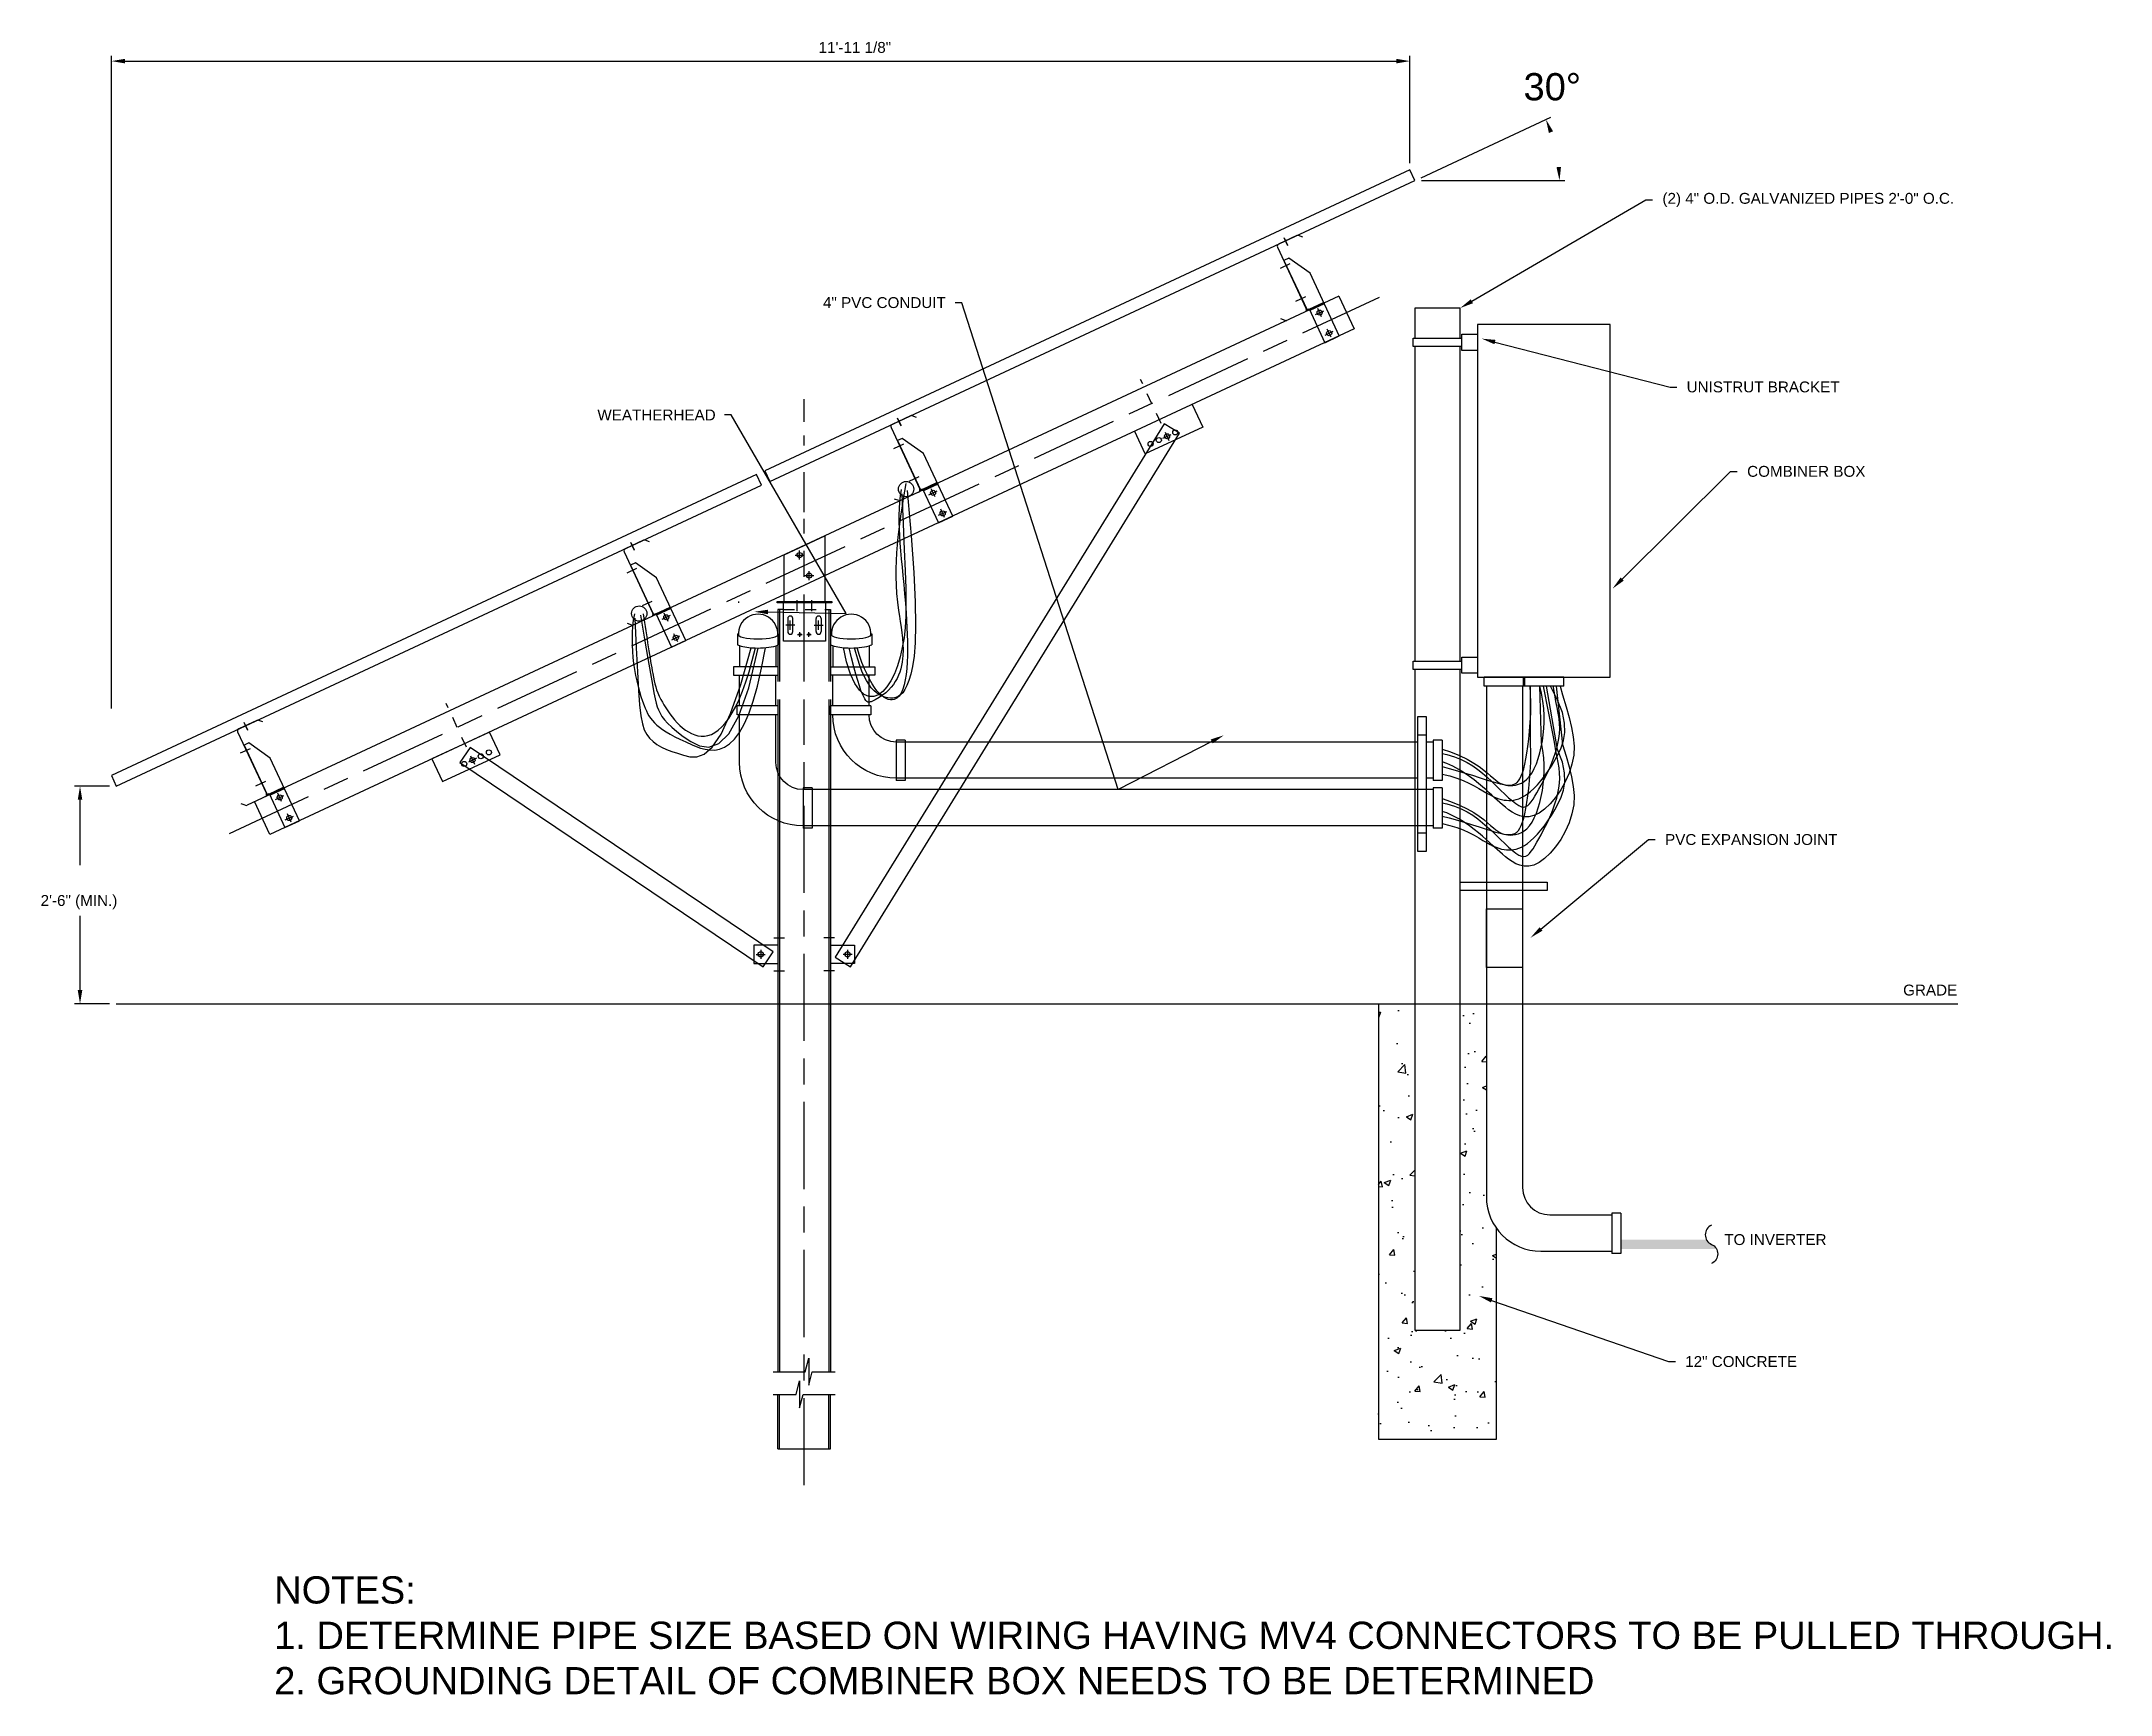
# Model space of a CAD drawing. Extents: x -272 to 283, y -41 to 246.
# Drawn here: x 4.79 to 23.79, y 47.07 to 62.26 of the extents above; entities that cross this region are included whole.
import ezdxf
from ezdxf import colors
from ezdxf.entities.mleader import LeaderData, LeaderLine
from ezdxf.math import Vec2, Vec3

# ---------------------------------------------------------------- set-up
doc = ezdxf.new("R2010")
doc.units = 0
doc.header["$MEASUREMENT"] = 0
for name, pattern in [('Center001', [0.034, 0.02, -0.004, 0.006, -0.004]), ('Center002', [0.068, 0.04, -0.008, 0.012, -0.008]), ('Center005', [0.17, 0.1, -0.02, 0.03, -0.02]), ('Center040', [1.36, 0.8, -0.16, 0.24, -0.16]), ('Dash005', [0.08, 0.05, -0.03]), ('Dash010', [0.16, 0.1, -0.06])]:
    doc.linetypes.add(name, pattern=pattern)
for name, color, linetype in [('CONDUIT', 4, 'Continuous'), ('E-ANNO-NOTE', 3, 'Continuous'), ('E-DIM', 1, 'Continuous'), ('G-ANNO-TEXT', 1, 'Continuous'), ('GEN-001', 1, 'Continuous'), ('GEN-003', 3, 'Continuous'), ('MODS', 2, 'Continuous'), ('MODULE', 3, 'Continuous'), ('RACK', 2, 'Continuous'), ('TEXT', 4, 'Continuous'), ('WIRE', 3, 'Continuous')]:
    doc.layers.add(name, color=color, linetype=linetype)
doc.styles.add('NEI-A', font='arial.ttf')

msp = doc.modelspace()

# ---------------------------------------------------------------- texts
at = {"layer": 'E-DIM', "style": 'NEI-A'}
msp.add_text('30°', height=0.24999, dxfattribs=at).set_placement((18.40044, 61.71366))
at = {"layer": 'E-DIM', "insert": (5.48463, 54.28264), "char_height": 0.1, "attachment_point": 9, "style": 'NEI-A'}
msp.add_mtext('\\A1;2\'-6" (MIN.)', dxfattribs=at)
at = {"layer": 'G-ANNO-TEXT', "style": 'NEI-A'}
for s, insert, char_height, attachment_point in [('\\A1;11\'-11 1/8"', (12.59195, 62.14848), 0.1, 9), ('\\A1;GRADE', (22.38404, 53.48842), 0.1, 9), ('\\A1;TO INVERTER', (20.2446, 51.29756), 0.1, 1), ('\\A1;NOTES:\\P1. DETERMINE PIPE SIZE BASED ON WIRING HAVING MV4 CONNECTORS TO BE PULLED THROUGH.\\P2. GROUNDING DETAIL OF COMBINER BOX NEEDS TO BE DETERMINED', (6.92543, 48.15412), 0.24999, 1)]:
    msp.add_mtext(s, dxfattribs=dict(at, insert=insert, char_height=char_height, attachment_point=attachment_point))

# ---------------------------------------------------------------- blocks, each defined once
blk = doc.blocks.new('BRK3')
at = {"flags": 128}
blk.add_lwpolyline([(0, 2.11, 0.648726), (0, 0, -0.648726), (0, -2.11)], format="xyb", dxfattribs=at)

# ---------------------------------------------------------------- hatches: boundary and pattern name
at = {"layer": 'E-ANNO-NOTE', "linetype": 'ByBlock'}
h = msp.add_hatch(color=256, dxfattribs=at)
h.dxf.hatch_style = 1
h.paths.add_polyline_path([(20.08209, 51.24539), (19.29398, 51.24539), (19.29398, 51.16206), (20.17247, 51.16206), (20.15329, 51.18659), (20.12728, 51.20372, -0.16394991)])
at = {"layer": 'TEXT'}
h = msp.add_hatch(dxfattribs=at)
h.set_pattern_fill('AR-CONC', color=1, scale=0.08333)
h.set_pattern_definition([(50, (943.05037, 524.50515), (0.5976929, -0.05229135), [0.0624975, -0.6874725]), (355, (943.05037, 524.50515), (-0.1156215, 0.6268017), [0.049998, -0.549978]), (100.451444, (943.1002, 524.5008), (0.48207142, 0.57451034), [0.0531147, -0.58426172]), (46.1842, (943.0504, 524.6718), (0.8893322, -0.1379272), [0.09374625, -1.03120875]), (96.63564, (943.1245, 524.6603), (0.7788538, 0.811733), [0.0796721, -0.8763931]), (351.18416, (943.0504, 524.6718), (0.7788538, 0.811733), [0.074997, -0.824967]), (21, (943.1337, 524.63015), (0.49740265, -0.33550232), [0.0624975, -0.6874725]), (326, (943.1337, 524.63015), (0.20275467, 0.60426753), [0.049998, -0.549978]), (71.451445, (943.17515, 524.6022), (0.7001573, 0.2687652), [0.0531147, -0.58426172]), (37.5, (943.05037, 524.50515), (0.010132807, 0.27740045), [0, -0.5433116, 0, -0.558311, 0, -0.55206125]), (7.5, (943.05037, 524.50515), (0.219215846, 0.32866328), [0, -0.3183206, 0, -0.5308121, 0, -0.21040825]), (327.5, (942.86454, 524.50515), (0.444834236, -0.018794975), [0, -0.208325, 0, -0.649974, 0, -0.8624655]), (317.5, (942.7812, 524.50515), (0.48596903, 0.08341748), [0, -0.2708225, 0, -0.4316494, 0, -0.6124755])])
h.paths.add_polyline_path([(18.15132, 51.35215, -0.155341), (18.0593, 51.6412), (18.0593, 53.41415), (17.818, 53.41415), (17.818, 50.41427), (17.40236, 50.41427), (17.40236, 53.41415), (17.06904, 53.41415), (17.06904, 49.41431), (18.15132, 49.41431)])

# ---------------------------------------------------------------- linework, layer by layer
at = {"layer": 'CONDUIT'}
for p, q in [((12.76835, 58.81495), (12.60079, 58.73682)), ((12.82351, 58.80137), (12.78428, 58.81565)), ((12.59071, 58.70913), (12.85484, 58.14271)), ((12.66126, 58.0362), (12.62204, 58.05047)), ((12.84476, 58.11503), (12.67719, 58.03689)), ((18.77185, 56.41403), (18.04055, 56.41403)), ((18.77185, 56.3307), (18.04055, 56.3307))]:
    msp.add_line(p, q, dxfattribs=at)
for points in [[(11.18044, 56.81136, -0.00654355), (11.18846, 56.81621, -0.00654355)], [(11.55069, 56.81621, -0.00654355), (11.55871, 56.81136)], [(12.03598, 56.81136, -0.00654355), (12.04401, 56.81621, -0.00654355)], [(12.40623, 56.81621, -0.00654355), (12.41426, 56.81136)], [(18.0593, 56.3307), (18.0593, 51.6412, 0.41421356), (18.55928, 51.14122), (19.21065, 51.14122)], [(18.39262, 56.3307), (18.39262, 51.72453, 0.41421356), (18.64261, 51.47454), (19.21065, 51.47454)], [(17.43075, 55.48537), (12.63884, 55.48537, -0.41421356), (12.05553, 56.06868)], [(17.43075, 55.81869), (12.63884, 55.81869, -0.41421356), (12.38885, 56.06868)], [(17.57038, 55.04788), (11.78329, 55.04788, -0.41421356), (11.19998, 55.63119)], [(17.57038, 55.3812), (11.78329, 55.3812, -0.41421356), (11.5333, 55.63119)]]:
    msp.add_lwpolyline(points, format="xyb", dxfattribs=at)
for points in [[(11.18044, 56.81136), (11.18044, 56.71158)], [(11.19998, 56.70426), (11.19998, 56.5084)], [(11.5333, 56.70241), (11.5333, 56.50841)], [(11.55871, 56.81136), (11.55871, 56.71159)], [(12.03598, 56.81136), (12.03598, 56.71158)], [(12.05553, 56.70426), (12.05553, 56.5084)], [(12.38885, 56.70241), (12.38885, 56.50841)], [(12.41426, 56.81136), (12.41426, 56.71159)], [(11.19998, 56.15201), (11.19998, 56.43166)], [(11.5333, 56.15201), (11.5333, 56.43168)], [(12.05553, 56.15201), (12.05553, 56.43166)], [(12.38885, 56.15201), (12.38885, 56.43168)], [(18.04055, 56.3307), (18.04055, 56.41403)], [(18.40103, 56.3307), (18.40103, 56.41403)], [(18.41137, 56.3307), (18.41137, 56.41403)], [(18.77185, 56.3307), (18.77185, 56.41403)], [(11.17915, 56.06868), (11.17915, 56.15201)], [(11.54997, 56.15201), (11.17915, 56.15201)], [(11.54997, 56.06868), (11.17915, 56.06868)], [(11.54997, 56.15201), (11.54997, 56.06868)], [(12.03469, 56.06868), (12.03469, 56.15201)], [(12.40551, 56.15201), (12.03469, 56.15201)], [(12.40551, 56.06868), (12.03469, 56.06868)], [(12.40551, 56.15201), (12.40551, 56.06868)], [(12.72217, 55.83535), (12.63884, 55.83535)], [(12.63884, 55.83535), (12.63884, 55.46453)], [(12.72217, 55.83535), (12.72217, 55.46453)], [(17.57038, 55.81869), (17.50748, 55.81869)], [(17.65371, 55.83535), (17.57038, 55.83535)], [(17.57038, 55.83535), (17.57038, 55.46453)], [(17.65371, 55.83535), (17.65371, 55.46453)], [(11.86662, 55.39787), (11.78329, 55.39787)], [(11.78329, 55.39787), (11.78329, 55.02705)], [(11.86662, 55.39787), (11.86662, 55.02705)], [(12.72217, 55.46453), (12.63884, 55.46453)], [(17.57038, 55.48537), (17.50748, 55.48537)], [(17.65371, 55.46453), (17.57038, 55.46453)], [(17.65371, 55.39787), (17.57038, 55.39787)], [(17.57038, 55.39787), (17.57038, 55.02705)], [(17.65371, 55.39787), (17.65371, 55.02705)], [(11.86662, 55.02705), (11.78329, 55.02705)], [(17.65371, 55.02705), (17.57038, 55.02705)], [(19.29398, 51.49121), (19.21065, 51.49121)], [(19.21065, 51.49121), (19.21065, 51.12039)], [(19.29398, 51.49121), (19.29398, 51.12039)], [(19.29398, 51.12039), (19.21065, 51.12039)]]:
    msp.add_lwpolyline(points, dxfattribs=at)
at = {"layer": 'CONDUIT', "linetype": 'ByBlock', "flags": 128}
for points in [[(11.19998, 55.63119), (11.19998, 56.06868)], [(11.5333, 55.63119), (11.5333, 56.06868)]]:
    msp.add_lwpolyline(points, dxfattribs=at)
at = {"layer": 'CONDUIT', "linetype": 'ByBlock'}
msp.add_lwpolyline([(18.05911, 54.28741), (18.39243, 54.28741), (18.39262, 53.74747), (18.0593, 53.74747)], close=True, dxfattribs=at)
at = {"layer": 'CONDUIT'}
for centre in [(12.72938, 58.1419), (10.27816, 56.99888)]:
    msp.add_circle(centre, 0.07017, dxfattribs=at)
for centre, radius, start, end in [((12.60959, 58.71794), 0.02083, 115, 205), ((12.77716, 58.79607), 0.02083, 70, 115), ((12.83596, 58.13391), 0.02083, 295, 25), ((11.36957, 56.81136), 0.18118, 355.710983, 184.289017), ((12.22512, 56.81136), 0.18118, 355.710983, 184.289017)]:
    msp.add_arc(centre, radius, start, end, dxfattribs=at)
for centre in [(11.36957, 56.81136), (12.22512, 56.81136)]:
    msp.add_ellipse(centre, major_axis=(-0.18914, 0), ratio=0.24214006, start_param=0, end_param=3.14159265, dxfattribs=at)
for points in [[(11.18044, 56.71158), (11.18108, 56.7113), (11.18173, 56.71103), (11.18238, 56.71076), (11.18751, 56.70861), (11.19264, 56.70673), (11.21843, 56.69805), (11.24092, 56.69313), (11.28942, 56.68589), (11.31537, 56.68364), (11.37612, 56.68152), (11.41118, 56.68256), (11.47692, 56.68908), (11.50727, 56.69434), (11.54276, 56.70534), (11.55073, 56.70815), (11.55871, 56.71159)], [(12.03598, 56.71158), (12.03663, 56.7113), (12.03728, 56.71103), (12.03792, 56.71076), (12.04306, 56.70861), (12.04818, 56.70673), (12.07397, 56.69805), (12.09646, 56.69313), (12.14497, 56.68589), (12.17092, 56.68364), (12.23166, 56.68152), (12.26673, 56.68256), (12.33247, 56.68908), (12.36281, 56.69434), (12.39831, 56.70534), (12.40628, 56.70815), (12.41426, 56.71159)]]:
    msp.add_open_spline(points, degree=3, knots=[0.53104902, 0.53104902, 0.53104902, 0.53104902, 0.54341047, 0.54341047, 0.54341047, 0.6413763, 0.6413763, 1.03743734, 1.03743734, 1.43349838, 1.43349838, 1.94523153, 1.94523153, 2.45696468, 2.45696468, 2.61026461, 2.61026461, 2.61026461, 2.61026461], dxfattribs=at)
at = {"layer": 'E-DIM'}
for p, q in [((5.42938, 56.12636), (5.42938, 62.12391)), ((5.55438, 62.07391), (17.23161, 62.07391)), ((17.35661, 61.13645), (17.35661, 62.12391)), ((17.459, 61.00224), (18.652, 61.55854)), ((17.46486, 60.97583), (18.78118, 60.97583)), ((5.41264, 55.41407), (5.09182, 55.41407)), ((5.14182, 54.68569), (5.14182, 55.28908)), ((5.14182, 53.53915), (5.14182, 54.22143)), ((5.41264, 53.41415), (5.09182, 53.41415)), ((5.47514, 53.41415), (22.38914, 53.41415))]:
    msp.add_line(p, q, dxfattribs=at)
for points in [[(5.55438, 62.09474), (5.55438, 62.05308), (5.42938, 62.07391)], [(17.23161, 62.09474), (17.23161, 62.05308), (17.35661, 62.07391)], [(18.67222, 61.42896), (18.6335, 61.41356), (18.60669, 61.53741)], [(18.70315, 61.09941), (18.74474, 61.10182), (18.73119, 60.97583)], [(5.12099, 55.28908), (5.16265, 55.28908), (5.14182, 55.41407)], [(5.12099, 53.53915), (5.16265, 53.53915), (5.14182, 53.41415)]]:
    msp.add_solid(points, dxfattribs=at)
at = {"layer": 'GEN-001'}
for p, q in [((17.40236, 50.41427), (17.818, 50.41427)), ((17.06904, 49.41431), (18.15132, 49.41431))]:
    msp.add_line(p, q, dxfattribs=at)
for points in [[(17.818, 59.52767), (17.818, 59.80485), (17.40236, 59.80485), (17.40236, 59.52767)], [(17.40236, 59.45094), (17.40236, 56.56226)], [(17.818, 56.56226), (17.818, 59.45094)], [(17.40236, 56.48553), (17.40236, 50.41427)], [(17.818, 50.41427), (17.818, 56.48553)], [(17.06904, 53.41415), (17.06904, 49.41431)], [(18.15132, 49.41431), (18.15132, 51.35215)]]:
    msp.add_lwpolyline(points, dxfattribs=at)
at = {"layer": 'MODS'}
msp.add_arc((12.66839, 58.05577), 0.02083, 250, 295, dxfattribs=at)
at = {"layer": 'MODULE'}
for p, q in [((17.35661, 61.07395), (11.43076, 58.31068)), ((17.40236, 60.97583), (17.35661, 61.07395)), ((11.47651, 58.21256), (17.40236, 60.97583)), ((11.35524, 58.27546), (5.42938, 55.51219)), ((5.47514, 55.41407), (11.40099, 58.17734)), ((11.40099, 58.17734), (11.35524, 58.27546)), ((11.43076, 58.31068), (11.47651, 58.21256)), ((5.42938, 55.51219), (5.47514, 55.41407))]:
    msp.add_line(p, q, dxfattribs=at)
at = {"layer": 'RACK'}
for p, q in [((16.31851, 60.47042), (16.15094, 60.39228)), ((16.37366, 60.45684), (16.33444, 60.47112)), ((16.14087, 60.3646), (16.40499, 59.79818)), ((16.24477, 60.26364), (16.20046, 60.24297)), ((16.43959, 60.1245), (16.24477, 60.26364)), ((16.20046, 60.24297), (16.41176, 59.78984)), ((16.70807, 59.54874), (16.43959, 60.1245)), ((16.70513, 59.91515), (6.67582, 55.2384)), ((16.70513, 59.91515), (16.846, 59.61306)), ((16.21142, 59.69166), (16.1722, 59.70594)), ((16.41176, 59.78984), (16.43064, 59.79864)), ((16.43064, 59.79864), (16.57591, 59.48711)), ((16.43271, 59.79616), (16.56337, 59.85709)), ((16.43888, 59.78295), (16.43271, 59.79616)), ((16.56953, 59.84387), (16.43888, 59.78295)), ((16.56337, 59.85709), (16.56953, 59.84387)), ((16.846, 59.61306), (6.88645, 54.96884)), ((16.57591, 59.48711), (16.70807, 59.54874)), ((11.79287, 58.76078), (11.79287, 58.96871)), ((15.09925, 58.74199), (12.07736, 53.84081)), ((15.24111, 58.65453), (15.09925, 58.74199)), ((15.3581, 58.91924), (15.45495, 58.71155)), ((11.79287, 58.54203), (11.79287, 58.63579)), ((12.21922, 53.75334), (15.24111, 58.65453)), ((12.69461, 58.60817), (12.6503, 58.58751)), ((12.6503, 58.58751), (12.8616, 58.13437)), ((12.88943, 58.46904), (12.69461, 58.60817)), ((14.92629, 58.46504), (14.82945, 58.67272)), ((15.45495, 58.71155), (14.92629, 58.46504)), ((13.15791, 57.89328), (12.88943, 58.46904)), ((11.79287, 57.93034), (11.79287, 58.29758)), ((12.88255, 58.1407), (13.01321, 58.20162)), ((13.01937, 58.18841), (12.88872, 58.12748)), ((13.01321, 58.20162), (13.01937, 58.18841)), ((12.8616, 58.13437), (12.88048, 58.14318)), ((12.88048, 58.14318), (13.02575, 57.83165)), ((12.88872, 58.12748), (12.88255, 58.1407)), ((13.02575, 57.83165), (13.15791, 57.89328)), ((10.31714, 57.67193), (10.14957, 57.5938)), ((10.37229, 57.65835), (10.33307, 57.67263)), ((11.6083, 57.53846), (11.98328, 57.71331)), ((11.98328, 57.71331), (11.98328, 57.1084)), ((10.1395, 57.56611), (10.40362, 56.99969)), ((10.2434, 57.46515), (10.19908, 57.44449)), ((10.19908, 57.44449), (10.41038, 56.99135)), ((10.43822, 57.32602), (10.2434, 57.46515)), ((11.6083, 57.1084), (11.6083, 57.53846)), ((10.7067, 56.75026), (10.43822, 57.32602)), ((10.43134, 56.99768), (10.56199, 57.0586)), ((10.56816, 57.04539), (10.4375, 56.98446)), ((10.56199, 57.0586), (10.56816, 57.04539)), ((11.19023, 57.1084), (11.19023, 57.09715)), ((11.5458, 57.09715), (11.5458, 57.1084)), ((11.5458, 57.1084), (12.04578, 57.1084)), ((12.04578, 57.09715), (11.5458, 57.09715)), ((11.60309, 57.03455), (11.54997, 57.03455)), ((11.54997, 57.03455), (11.54997, 56.37517)), ((11.56613, 57.03455), (11.56613, 56.37517)), ((11.60309, 56.74383), (11.60309, 57.09715)), ((11.98266, 57.03455), (12.03578, 57.03455)), ((11.98849, 57.09715), (11.98849, 56.74383)), ((12.01961, 57.03455), (12.01961, 56.37517)), ((12.03578, 57.03455), (12.03578, 56.37517)), ((12.04578, 57.1084), (12.04578, 57.09715)), ((10.21005, 56.89318), (10.17083, 56.90745)), ((10.41038, 56.99135), (10.42926, 57.00016)), ((10.42926, 57.00016), (10.57453, 56.68863)), ((10.4375, 56.98446), (10.43134, 56.99768)), ((11.64215, 56.95215), (11.64215, 56.83237)), ((11.68902, 56.83237), (11.68902, 56.95215)), ((11.90256, 56.83237), (11.90256, 56.95215)), ((11.94943, 56.95215), (11.94943, 56.83237)), ((10.57453, 56.68863), (10.7067, 56.75026)), ((11.98849, 56.74383), (11.60309, 56.74383)), ((11.54997, 56.20851), (11.54997, 50.03372)), ((11.56613, 56.20851), (11.56613, 50.03372)), ((12.01961, 56.20851), (12.01961, 50.03372)), ((12.03578, 56.20851), (12.03578, 50.03372)), ((6.58934, 55.91065), (6.85346, 55.34423)), ((6.76698, 56.01647), (6.59941, 55.93833)), ((6.82213, 56.00289), (6.78291, 56.01716)), ((8.903, 55.90918), (8.37434, 55.66266)), ((8.99985, 55.70149), (8.903, 55.90918)), ((6.69324, 55.80969), (6.64892, 55.78902)), ((6.64892, 55.78902), (6.86023, 55.33589)), ((6.88806, 55.67055), (6.69324, 55.80969)), ((8.47119, 55.45497), (8.99985, 55.70149)), ((8.72435, 55.76816), (8.63119, 55.62997)), ((11.5094, 53.89052), (8.72435, 55.76816)), ((7.15654, 55.09479), (6.88806, 55.67055)), ((8.37434, 55.66266), (8.47119, 55.45497)), ((8.63119, 55.62997), (11.41623, 53.75233)), ((6.86023, 55.33589), (6.87911, 55.34469)), ((6.87911, 55.34469), (7.02438, 55.03316)), ((6.88118, 55.34221), (7.01184, 55.40314)), ((6.88734, 55.32899), (6.88118, 55.34221)), ((7.018, 55.38992), (6.88734, 55.32899)), ((7.01184, 55.40314), (7.018, 55.38992)), ((6.65989, 55.23771), (6.62067, 55.25199)), ((6.88645, 54.96884), (6.74558, 55.27094)), ((7.02438, 55.03316), (7.15654, 55.09479)), ((11.54997, 53.95134), (11.33122, 53.95134)), ((11.33122, 53.95134), (11.33122, 53.78468)), ((11.41623, 53.75233), (11.5094, 53.89052)), ((12.03578, 53.95134), (12.25452, 53.95134)), ((12.07736, 53.84081), (12.21922, 53.75334)), ((12.25452, 53.95134), (12.25452, 53.78468)), ((11.33122, 53.78468), (11.54997, 53.78468)), ((12.25452, 53.78468), (12.03578, 53.78468)), ((11.5083, 50.03372), (11.80329, 50.03372)), ((11.80329, 50.03372), (11.83454, 50.15872)), ((11.83454, 50.15872), (11.83454, 49.90873)), ((11.83454, 49.90873), (11.86579, 50.03372)), ((11.86579, 50.03372), (12.07745, 50.03372)), ((11.5083, 49.8254), (11.71996, 49.8254)), ((11.54997, 49.32542), (11.54997, 49.8254)), ((11.56613, 49.32542), (11.56613, 49.8254)), ((11.71996, 49.8254), (11.75121, 49.95039)), ((11.75121, 49.95039), (11.75121, 49.7004)), ((11.75121, 49.7004), (11.78246, 49.8254)), ((11.78246, 49.8254), (12.07745, 49.8254)), ((12.01961, 49.32542), (12.01961, 49.8254)), ((12.03578, 49.32542), (12.03578, 49.8254)), ((11.54997, 49.32542), (12.03578, 49.32542))]:
    msp.add_line(p, q, dxfattribs=at)
at = {"layer": 'RACK', "linetype": 'Center005'}
for p, q in [((16.2354, 60.37715), (16.20116, 60.45056)), ((15.07145, 58.74527), (14.88363, 59.14806)), ((12.68524, 58.72168), (12.65101, 58.7951)), ((10.23402, 57.57866), (10.19979, 57.65208)), ((8.69187, 55.77042), (8.50405, 56.17321)), ((6.68387, 55.9232), (6.64963, 55.99661))]:
    msp.add_line(p, q, dxfattribs=at)
at = {"layer": 'RACK', "linetype": 'Center002'}
for p, q in [((16.2045, 60.44341), (16.23238, 60.38362)), ((16.25557, 60.21121), (16.13599, 60.15545)), ((16.39644, 59.90912), (16.27686, 59.85336)), ((16.48977, 59.74577), (16.5653, 59.78098)), ((16.54514, 59.72561), (16.50993, 59.80114)), ((16.57781, 59.55696), (16.65334, 59.59218)), ((16.63318, 59.53681), (16.59797, 59.61233)), ((12.65434, 58.78794), (12.68222, 58.72815)), ((12.70541, 58.55574), (12.58583, 58.49998)), ((15.08869, 58.60972), (15.16421, 58.64494)), ((15.10884, 58.66509), (15.14406, 58.58957)), ((12.84628, 58.25365), (12.7267, 58.19789)), ((12.93961, 58.0903), (13.01514, 58.12552)), ((12.99498, 58.07015), (12.95977, 58.14567)), ((13.02766, 57.90149), (13.10318, 57.93671)), ((13.08303, 57.88134), (13.04781, 57.95686)), ((10.20313, 57.64492), (10.23101, 57.58513)), ((10.2542, 57.41272), (10.13462, 57.35696)), ((11.71011, 57.5364), (11.79344, 57.5364)), ((11.75177, 57.49473), (11.75177, 57.57806)), ((11.79814, 57.3476), (11.88147, 57.3476)), ((11.83981, 57.30593), (11.83981, 57.38926)), ((10.39506, 57.11063), (10.27549, 57.05487)), ((11.72808, 57.02079), (11.72808, 57.15273)), ((11.8635, 57.02079), (11.8635, 57.15273)), ((10.4884, 56.94728), (10.56392, 56.9825)), ((10.54377, 56.92713), (10.50855, 57.00265)), ((11.70725, 56.89226), (11.62392, 56.89226)), ((11.66559, 56.8506), (11.66559, 56.93393)), ((11.88433, 56.89226), (11.96766, 56.89226)), ((11.92599, 56.8506), (11.92599, 56.93393)), ((10.57644, 56.75847), (10.65196, 56.79369)), ((10.63181, 56.73832), (10.59659, 56.81384)), ((6.65297, 55.98946), (6.68085, 55.92967)), ((6.70404, 55.75726), (6.58446, 55.7015)), ((8.72926, 55.69024), (8.76447, 55.61472)), ((8.78463, 55.67009), (8.70911, 55.63487)), ((6.84491, 55.45517), (6.72533, 55.39941)), ((6.93824, 55.29182), (7.01376, 55.32703)), ((6.99361, 55.27166), (6.95839, 55.34718)), ((7.02628, 55.10301), (7.10181, 55.13823)), ((7.08165, 55.08286), (7.04644, 55.15838)), ((11.51344, 54.01904), (11.64538, 54.01904)), ((12.07231, 54.01904), (11.94037, 54.01904)), ((11.35206, 53.86801), (11.43539, 53.86801)), ((11.39372, 53.90967), (11.39372, 53.82634)), ((12.23369, 53.86801), (12.15036, 53.86801)), ((12.19202, 53.90967), (12.19202, 53.82634)), ((11.51344, 53.71697), (11.64538, 53.71697)), ((12.07231, 53.71697), (11.94037, 53.71697))]:
    msp.add_line(p, q, dxfattribs=at)
at = {"layer": 'RACK', "linetype": 'Center040'}
for p, q in [((6.51393, 54.97902), (17.07765, 59.90497)), ((11.79287, 56.37517), (11.79287, 57.86785)), ((11.79287, 48.9921), (11.79287, 56.20851))]:
    msp.add_line(p, q, dxfattribs=at)
at = {"layer": 'RACK', "linetype": 'Dash010'}
for p, q in [((16.43504, 59.7892), (16.5672, 59.85083)), ((12.88488, 58.13374), (13.01705, 58.19537)), ((10.43367, 56.99072), (10.56583, 57.05235)), ((6.88351, 55.33525), (7.01567, 55.39688))]:
    msp.add_line(p, q, dxfattribs=at)
at = {"layer": 'RACK', "linetype": 'Dash005'}
msp.add_line((11.60309, 57.03455), (11.98266, 57.03455), dxfattribs=at)
at = {"layer": 'RACK', "linetype": 'Center001'}
for p, q in [((11.73329, 56.80633), (11.77496, 56.80633)), ((11.75412, 56.78549), (11.75412, 56.82716)), ((11.81662, 56.80633), (11.85829, 56.80633)), ((11.83745, 56.78549), (11.83745, 56.82716))]:
    msp.add_line(p, q, dxfattribs=at)
at = {"layer": 'RACK'}
for centre, radius in [((16.52753, 59.76338), 0.02344), ((16.61558, 59.57457), 0.02344), ((14.9754, 58.5569), 0.02344), ((15.05092, 58.59211), 0.02344), ((15.12645, 58.62733), 0.02344), ((15.20197, 58.66255), 0.02344), ((12.97738, 58.10791), 0.02344), ((13.06542, 57.9191), 0.02344), ((11.75177, 57.5364), 0.02344), ((11.83981, 57.3476), 0.02344), ((10.52616, 56.96489), 0.02344), ((10.6142, 56.77608), 0.02344), ((11.75412, 56.80633), 0.01042), ((11.83745, 56.80633), 0.01042), ((8.82239, 55.6877), 0.02344), ((8.89791, 55.72292), 0.02344), ((8.67134, 55.61727), 0.02344), ((8.74687, 55.65248), 0.02344), ((6.976, 55.30942), 0.02344), ((7.06405, 55.12062), 0.02344), ((11.39372, 53.86801), 0.02344), ((12.19202, 53.86801), 0.02344)]:
    msp.add_circle(centre, radius, dxfattribs=at)
for centre, radius, start, end in [((16.32732, 60.45154), 0.02083, 70, 115), ((16.15975, 60.3734), 0.02083, 115, 205), ((16.21855, 59.71124), 0.02083, 250, 295), ((16.38611, 59.78937), 0.02083, 295, 25), ((10.15838, 57.57492), 0.02083, 115, 205), ((10.32594, 57.65305), 0.02083, 70, 115), ((10.21717, 56.91275), 0.02083, 250, 295), ((10.38474, 56.99089), 0.02083, 295, 25), ((11.66559, 56.95215), 0.02344, 0, 180), ((11.66559, 56.83237), 0.02344, 180, 0), ((11.92599, 56.95215), 0.02344, 0, 180), ((11.92599, 56.83237), 0.02344, 180, 0), ((6.60822, 55.91945), 0.02083, 115, 205), ((6.77578, 55.99759), 0.02083, 70, 115), ((6.83458, 55.33542), 0.02083, 295, 25), ((6.66702, 55.25729), 0.02083, 250, 295)]:
    msp.add_arc(centre, radius, start, end, dxfattribs=at)
at = {"layer": 'WIRE'}
for p, q in [((17.43075, 54.81404), (17.43075, 56.05252)), ((17.43075, 56.05252), (17.50748, 56.05252)), ((17.43075, 55.88586), (17.50748, 55.88586)), ((17.50748, 56.05252), (17.50748, 54.81404)), ((17.50748, 54.9807), (17.43075, 54.9807)), ((17.50748, 54.81404), (17.43075, 54.81404))]:
    msp.add_line(p, q, dxfattribs=at)
for points in [[(17.83399, 59.45094), (17.38656, 59.45094), (17.38656, 59.52767), (17.83399, 59.52767)], [(17.97637, 59.41609), (17.83399, 59.41609), (17.83399, 59.56451), (17.97637, 59.56451)], [(12.68938, 58.09919), (12.70181, 57.82164), (12.71235, 57.58787), (12.72055, 57.39204), (12.72594, 57.22825), (12.72805, 57.09065), (12.72643, 56.97338), (12.72062, 56.87055), (12.71014, 56.77631), (12.69468, 56.686), (12.67448, 56.59986), (12.64992, 56.51936), (12.62138, 56.44593), (12.58923, 56.38104), (12.55385, 56.32614), (12.51562, 56.2827), (12.47492, 56.25216), (12.43223, 56.23608), (12.38836, 56.23642), (12.34422, 56.25524), (12.30074, 56.29461), (12.25883, 56.35657), (12.21939, 56.44321), (12.18336, 56.55656), (12.15459, 56.68543)], [(12.74007, 58.12795), (12.77583, 57.71264), (12.7992, 57.37437), (12.81186, 57.10385), (12.81546, 56.89178), (12.81165, 56.72888), (12.80209, 56.60585), (12.78844, 56.51339), (12.77235, 56.44221), (12.75521, 56.38438), (12.73726, 56.33744), (12.71848, 56.30028), (12.69882, 56.27182), (12.67825, 56.25095), (12.65675, 56.23657), (12.63428, 56.22759), (12.61081, 56.22292), (12.58635, 56.22166), (12.56114, 56.22378), (12.53545, 56.22947), (12.50956, 56.2389), (12.48375, 56.25225), (12.4583, 56.26972), (12.43347, 56.29147), (12.40956, 56.31769), (12.38677, 56.34856), (12.36502, 56.38425), (12.34417, 56.42493), (12.32408, 56.47079), (12.30461, 56.522), (12.2856, 56.57873), (12.26691, 56.64115), (12.25562, 56.68282)], [(10.23816, 56.95617), (10.2503, 56.68372), (10.26091, 56.46465), (10.27097, 56.29212), (10.28142, 56.1593), (10.29324, 56.05936), (10.30739, 55.98546), (10.32483, 55.93079), (10.34652, 55.88852), (10.37323, 55.85282), (10.4049, 55.82196), (10.44128, 55.79522), (10.48211, 55.77187), (10.52714, 55.75118), (10.57611, 55.73245), (10.62877, 55.71493), (10.68487, 55.69791), (10.74431, 55.68304), (10.8077, 55.68149), (10.87581, 55.70678), (10.94941, 55.77247), (11.02926, 55.89209), (11.11614, 56.07918), (11.21082, 56.34727), (11.30691, 56.68474)], [(10.28885, 56.98493), (10.32695, 56.76222), (10.35712, 56.58582), (10.38065, 56.44935), (10.39885, 56.34644), (10.41302, 56.27072), (10.42446, 56.21579), (10.43447, 56.1753), (10.44436, 56.14285), (10.45543, 56.11299), (10.46907, 56.08384), (10.48663, 56.05444), (10.50952, 56.02383), (10.5391, 55.99105), (10.57676, 55.95514), (10.62387, 55.91514), (10.68182, 55.87009), (10.75134, 55.82189), (10.83056, 55.78394), (10.917, 55.77251), (11.00813, 55.80385), (11.10146, 55.89423), (11.19449, 56.05991), (11.28469, 56.31716), (11.36958, 56.68224)], [(11.54888, 56.5084), (11.14333, 56.50841), (11.14333, 56.43168), (11.54888, 56.43166)], [(12.03578, 56.5084), (12.44133, 56.50841), (12.44133, 56.43168), (12.03578, 56.43166)], [(17.83399, 56.48553), (17.38656, 56.48553), (17.38656, 56.56226), (17.83399, 56.56226)], [(17.97637, 56.45068), (17.83399, 56.45068), (17.83399, 56.5991), (17.97637, 56.5991)], [(17.65274, 55.52387), (17.7238, 55.50759), (17.78817, 55.48779), (17.84635, 55.46544), (17.89885, 55.44151), (17.9462, 55.41696), (17.98888, 55.39278), (18.02743, 55.36991), (18.06235, 55.34935), (18.09413, 55.33185), (18.12322, 55.31739), (18.15005, 55.30575), (18.17506, 55.2967), (18.19868, 55.29001), (18.22133, 55.28547), (18.24345, 55.28284), (18.26548, 55.2819), (18.2878, 55.28254), (18.3106, 55.28508), (18.33404, 55.28996), (18.35826, 55.2976), (18.38343, 55.30846), (18.40968, 55.32296), (18.43717, 55.34153), (18.46604, 55.36463), (18.49637, 55.39255), (18.52784, 55.4252), (18.56006, 55.46232), (18.59263, 55.50369), (18.62516, 55.54906), (18.65726, 55.59822), (18.68853, 55.65091), (18.71856, 55.7069), (18.74635, 55.76645), (18.7683, 55.83175), (18.78021, 55.90547), (18.77788, 55.99029), (18.75709, 56.0889), (18.71364, 56.20397), (18.64724, 56.3307)], [(17.65274, 55.06927), (17.7238, 55.05299), (17.78817, 55.03319), (17.84635, 55.01084), (17.89885, 54.98691), (17.9462, 54.96236), (17.98888, 54.93817), (18.02743, 54.91531), (18.06235, 54.89475), (18.09413, 54.87725), (18.12322, 54.86279), (18.15005, 54.85115), (18.17506, 54.8421), (18.19868, 54.83541), (18.22133, 54.83087), (18.24345, 54.82824), (18.26548, 54.8273), (18.2878, 54.82794), (18.3106, 54.83048), (18.33404, 54.83535), (18.35826, 54.843), (18.38343, 54.85386), (18.40968, 54.86835), (18.43717, 54.88693), (18.46604, 54.91002), (18.49637, 54.93795), (18.52784, 54.9706), (18.56006, 55.00772), (18.59263, 55.04909), (18.62516, 55.09446), (18.65726, 55.14361), (18.68853, 55.1963), (18.71856, 55.2523), (18.74635, 55.31185), (18.7683, 55.37714), (18.78021, 55.45087), (18.77788, 55.53569), (18.75709, 55.6343), (18.71364, 55.74937), (18.61047, 56.3307)], [(18.73841, 56.3307), (18.76004, 56.25056), (18.79086, 56.14295), (18.81867, 56.04405), (18.84154, 55.95197), (18.85752, 55.86478), (18.8647, 55.78058), (18.86114, 55.69745), (18.84555, 55.61413), (18.81922, 55.53186), (18.78406, 55.45252), (18.742, 55.378), (18.69496, 55.31017), (18.64486, 55.25092), (18.59363, 55.20213), (18.54319, 55.16569), (18.49515, 55.14283), (18.44981, 55.13228), (18.40718, 55.13211), (18.36725, 55.14041), (18.33002, 55.15524), (18.29548, 55.17469), (18.26363, 55.19684), (18.23446, 55.21976), (18.20784, 55.24194), (18.18303, 55.26347), (18.15919, 55.28485), (18.13544, 55.30658), (18.11092, 55.32914), (18.08478, 55.35304), (18.05615, 55.37878), (18.02418, 55.40684), (17.98816, 55.43747), (17.94814, 55.46987), (17.90429, 55.50298), (17.85682, 55.53573), (17.80593, 55.56707), (17.75181, 55.59593), (17.69466, 55.62126), (17.65371, 55.63542)], [(17.65371, 55.71387), (17.69536, 55.70448), (17.76567, 55.68304), (17.8281, 55.65833), (17.88392, 55.63061), (17.93441, 55.60012), (17.98084, 55.56712), (18.02449, 55.53186), (18.06664, 55.49459), (18.10827, 55.45571), (18.14924, 55.41626), (18.18912, 55.37745), (18.22749, 55.34045), (18.26391, 55.30647), (18.29796, 55.2767), (18.32921, 55.25234), (18.35723, 55.23457), (18.38177, 55.2243), (18.40329, 55.22123), (18.42243, 55.22476), (18.43982, 55.23432), (18.4561, 55.24929), (18.47192, 55.2691), (18.48791, 55.29315), (18.5047, 55.32084), (18.52278, 55.35163), (18.54194, 55.38516), (18.56185, 55.42111), (18.58214, 55.45915), (18.60246, 55.49898), (18.62245, 55.54026), (18.64177, 55.58268), (18.66005, 55.62592), (18.67696, 55.66972), (18.69218, 55.71399), (18.70542, 55.7587), (18.71638, 55.80383), (18.72476, 55.84935), (18.73025, 55.89522), (18.73257, 55.94143), (18.73141, 55.98793), (18.72667, 56.03494), (18.71904, 56.08355), (18.70939, 56.13509), (18.69861, 56.19091), (18.68757, 56.25232), (18.67716, 56.32067), (18.67599, 56.3307)], [(17.65371, 55.75279), (17.72991, 55.72777), (17.81349, 55.69416), (17.88425, 55.65989), (17.94367, 55.62576), (17.99327, 55.59257), (18.03455, 55.56113), (18.069, 55.53222), (18.09815, 55.50667), (18.12335, 55.48507), (18.14551, 55.46725), (18.16538, 55.45287), (18.18374, 55.44157), (18.20134, 55.43299), (18.21895, 55.42677), (18.23733, 55.42257), (18.25726, 55.42002), (18.27928, 55.41894), (18.3031, 55.41982), (18.32824, 55.42332), (18.35419, 55.43012), (18.38045, 55.44088), (18.40653, 55.45626), (18.43193, 55.47693), (18.45615, 55.50354), (18.47876, 55.53653), (18.4996, 55.57534), (18.51859, 55.61918), (18.53562, 55.66724), (18.55061, 55.71874), (18.56347, 55.77287), (18.5741, 55.82885), (18.58241, 55.88587), (18.58825, 55.94343), (18.59126, 56.00216), (18.59099, 56.06295), (18.587, 56.12673), (18.57888, 56.1944), (18.56617, 56.26688), (18.55171, 56.3307)], [(17.65371, 55.59226), (17.71759, 55.57593), (17.79329, 55.5549), (17.86431, 55.53386), (17.93051, 55.51331), (17.99177, 55.49375), (18.04792, 55.47566), (18.09885, 55.45956), (18.1444, 55.44592), (18.18456, 55.43522), (18.2197, 55.42769), (18.25033, 55.42354), (18.27695, 55.42298), (18.30006, 55.42621), (18.32017, 55.43343), (18.33776, 55.44484), (18.35335, 55.46066), (18.36738, 55.4811), (18.38009, 55.50644), (18.39168, 55.53697), (18.40235, 55.57297), (18.41228, 55.61474), (18.42167, 55.66257), (18.43072, 55.71674), (18.43961, 55.77756), (18.44838, 55.84516), (18.45641, 55.91908), (18.46291, 55.99873), (18.46709, 56.08348), (18.46818, 56.17275), (18.46537, 56.26592), (18.46035, 56.3307)], [(18.70003, 56.3307), (18.76004, 55.79595), (18.79086, 55.68834), (18.81867, 55.58945), (18.84154, 55.49736), (18.85752, 55.41017), (18.8647, 55.32597), (18.86114, 55.24285), (18.84555, 55.15953), (18.81922, 55.07726), (18.78406, 54.99792), (18.742, 54.92339), (18.69496, 54.85557), (18.64486, 54.79632), (18.59363, 54.74753), (18.54319, 54.71108), (18.49515, 54.68823), (18.44981, 54.67768), (18.40718, 54.67751), (18.36725, 54.6858), (18.33002, 54.70064), (18.29548, 54.72009), (18.26363, 54.74223), (18.23446, 54.76516), (18.20784, 54.78734), (18.18303, 54.80887), (18.15919, 54.83025), (18.13544, 54.85198), (18.11092, 54.87454), (18.08478, 54.89844), (18.05615, 54.92418), (18.02418, 54.95224), (17.98816, 54.98287), (17.94814, 55.01527), (17.90429, 55.04838), (17.85682, 55.08113), (17.80593, 55.11247), (17.75181, 55.14133), (17.69466, 55.16666), (17.65371, 55.18082)], [(17.65371, 55.25927), (17.69536, 55.24988), (17.76567, 55.22844), (17.8281, 55.20373), (17.88392, 55.17601), (17.93441, 55.14552), (17.98084, 55.11252), (18.02449, 55.07726), (18.06664, 55.03998), (18.10827, 55.00111), (18.14924, 54.96166), (18.18912, 54.92284), (18.22749, 54.88585), (18.26391, 54.85187), (18.29796, 54.8221), (18.32921, 54.79773), (18.35723, 54.77997), (18.38177, 54.7697), (18.40329, 54.76662), (18.42243, 54.77016), (18.43982, 54.77971), (18.4561, 54.79469), (18.47192, 54.8145), (18.48791, 54.83854), (18.5047, 54.86624), (18.52278, 54.89703), (18.54194, 54.93056), (18.56185, 54.96651), (18.58214, 55.00455), (18.60246, 55.04437), (18.62245, 55.08566), (18.64177, 55.12808), (18.66005, 55.17132), (18.67696, 55.21512), (18.69218, 55.25939), (18.70542, 55.3041), (18.71638, 55.34923), (18.72476, 55.39474), (18.73025, 55.44062), (18.73257, 55.48683), (18.73141, 55.53333), (18.72667, 55.58034), (18.71904, 55.62895), (18.70939, 55.68049), (18.69861, 55.73631), (18.68757, 55.79772), (18.67716, 55.86607), (18.58515, 56.3307)], [(17.65371, 55.29818), (17.72991, 55.27317), (17.81349, 55.23955), (17.88425, 55.20528), (17.94367, 55.17115), (17.99327, 55.13797), (18.03455, 55.10652), (18.069, 55.07762), (18.09815, 55.05207), (18.12335, 55.03046), (18.14551, 55.01265), (18.16538, 54.99827), (18.18374, 54.98697), (18.20134, 54.97839), (18.21895, 54.97217), (18.23733, 54.96797), (18.25726, 54.96542), (18.27928, 54.96433), (18.3031, 54.96521), (18.32824, 54.96872), (18.35419, 54.97552), (18.38045, 54.98628), (18.40653, 55.00166), (18.43193, 55.02232), (18.45615, 55.04894), (18.47876, 55.08193), (18.4996, 55.12074), (18.51859, 55.16457), (18.53562, 55.21264), (18.55061, 55.26413), (18.56347, 55.31827), (18.5741, 55.37425), (18.58241, 55.43127), (18.58825, 55.48883), (18.59126, 55.54755), (18.59099, 55.60835), (18.587, 55.67213), (18.57888, 55.7398), (18.56617, 55.81228), (18.55171, 56.3307)], [(17.65371, 55.13766), (17.71759, 55.12132), (17.79329, 55.1003), (17.86431, 55.07926), (17.93051, 55.05871), (17.99177, 55.03914), (18.04792, 55.02106), (18.09885, 55.00495), (18.1444, 54.99132), (18.18456, 54.98062), (18.2197, 54.97309), (18.25033, 54.96894), (18.27695, 54.96838), (18.30006, 54.9716), (18.32017, 54.97882), (18.33776, 54.99024), (18.35335, 55.00606), (18.36738, 55.0265), (18.38009, 55.05184), (18.39168, 55.08236), (18.40235, 55.11837), (18.41228, 55.16014), (18.42167, 55.20796), (18.43072, 55.26214), (18.43961, 55.32296), (18.44838, 55.39056), (18.45641, 55.46448), (18.46291, 55.54412), (18.46709, 55.62888), (18.46818, 55.71815), (18.46537, 55.81132), (18.46537, 56.3307)]]:
    msp.add_lwpolyline(points, dxfattribs=at)
at = {"layer": 'WIRE', "flags": 128}
msp.add_lwpolyline([(17.97637, 56.41403), (19.1965, 56.41403), (19.1965, 59.65392), (17.97637, 59.65392)], close=True, dxfattribs=at)
at = {"layer": 'WIRE'}
msp.add_lwpolyline([(18.619, 54.45407), (17.818, 54.45407), (17.818, 54.5308), (18.619, 54.5308)], close=True, dxfattribs=at)
for points, knots in [([(12.72753, 58.19265), (12.66318, 57.8221), (12.57882, 57.33627), (12.74621, 56.59629), (12.61153, 56.2537), (12.33038, 56.15981), (12.2072, 56.68244)], [0, 0, 0, 0, 13.61868835, 17.85489766, 22.73274239, 23.55511522, 23.55511522, 23.55511522, 23.55511522]), ([(12.68456, 58.13863), (12.62654, 57.83622), (12.74213, 57.27794), (12.7625, 56.0034), (12.39831, 56.29157), (12.27888, 56.68408)], [0, 0, 0, 0, 11.17381421, 18.68965948, 23.1805461, 23.1805461, 23.1805461, 23.1805461]), ([(10.23334, 56.99561), (10.17533, 56.6932), (10.29091, 56.13492), (10.46749, 55.88641), (11.25888, 55.60292), (11.43703, 56.68516)], [0, 0, 0, 0, 11.17381421, 18.68965948, 23.20276834, 23.20276834, 23.20276834, 23.20276834]), ([(10.31327, 56.99561), (10.34595, 56.78699), (10.40342, 56.42015), (10.46933, 56.13351), (11.04095, 55.40892), (11.34581, 56.68259)], [0, 0, 0, 0, 7.38038549, 12.97745826, 29.82441607, 29.82441607, 29.82441607, 29.82441607])]:
    msp.add_open_spline(points, degree=3, knots=knots, dxfattribs=at)

# ---------------------------------------------------------------- block references
at = {"layer": 'GEN-003', "xscale": 0.08333, "yscale": 0.08333, "zscale": 0.08333}
msp.add_blockref('BRK3', (20.12728, 51.20372), dxfattribs=at)

msp.set_redraw_order([(e.dxf.handle, doc.entitydb.next_handle()) for e in msp.query("TEXT MTEXT ATTDEF DIMENSION ARC_DIMENSION")])  # texts and dimensions are drawn at this point

# ---------------------------------------------------------------- leaders
at = {"layer": 'G-ANNO-TEXT'}
ml = msp.add_multileader_mtext('Standard', dxfattribs=at)
ml.set_content('(2) 4" O.D. GALVANIZED PIPES 2\'-0" O.C.', color=256, style='NEI-A')
ml.set_leader_properties()
ml.build(insert=Vec2(0, 0))
ml.multileader.update_dxf_attribs({"dogleg_length": 0.0625, "arrow_head_size": 0.125})
ctx = ml.context
ctx.base_point, ctx.char_height, ctx.arrow_head_size, ctx.landing_gap_size, ctx.plane_origin = Vec3(19.58661, 60.79846), 0.1, 0.125, 0.09, Vec3(18.44058, 59.72206)
notes = []
notes.append((ctx, [(0, (1, 1, 0), (19.52411, 60.79846), (1, 0), 0.0625, [(0, [(17.818, 59.80485)], 0, [])])]))
ctx.mtext.insert, ctx.mtext.flow_direction = Vec3(19.67661, 60.86316), 5
ml = msp.add_multileader_mtext('Standard', dxfattribs=at)
ml.set_content('4" PVC CONDUIT', color=256, style='NEI-A')
ml.set_leader_properties()
ml.build(insert=Vec2(0, 0))
ml.multileader.update_dxf_attribs({"dogleg_length": 0.0625, "arrow_head_size": 0.125})
ctx = ml.context
ctx.base_point, ctx.char_height, ctx.arrow_head_size, ctx.landing_gap_size, ctx.plane_origin = Vec3(11.87596, 59.85467), 0.1, 0.125, 0.09, Vec3(8.10422, 58.7827)
notes.append((ctx, [(1, (1, 1, 0), (13.2424, 59.85467), (-1, 0), 0.0625, [(1, [(15.64773, 55.88095), (14.67683, 55.3812)], 0, [])])]))
ctx.mtext.insert, ctx.mtext.flow_direction = Vec3(11.96596, 59.90552), 5
ml = msp.add_multileader_mtext('Standard', dxfattribs=at)
ml.set_content('UNISTRUT BRACKET', color=256, style='NEI-A')
ml.set_leader_properties()
ml.build(insert=Vec2(0, 0))
ml.multileader.update_dxf_attribs({"dogleg_length": 0.0625, "arrow_head_size": 0.125})
ctx = ml.context
ctx.base_point, ctx.char_height, ctx.arrow_head_size, ctx.landing_gap_size, ctx.plane_origin = Vec3(19.8088, 59.07996), 0.1, 0.125, 0.09, Vec3(18.47341, 58.96644)
notes.append((ctx, [(0, (1, 1, 0), (19.7463, 59.07996), (1, 0), 0.0625, [(0, [(18.01709, 59.52402)], 0, [])])]))
ctx.mtext.insert, ctx.mtext.flow_direction = Vec3(19.8988, 59.13082), 5
ml = msp.add_multileader_mtext('Standard', dxfattribs=at)
ml.set_content('WEATHERHEAD', color=256, style='NEI-A')
ml.set_leader_properties()
ml.build(insert=Vec2(0, 0))
ml.multileader.update_dxf_attribs({"dogleg_length": 0.0625, "arrow_head_size": 0.125})
ctx = ml.context
ctx.base_point, ctx.char_height, ctx.arrow_head_size, ctx.landing_gap_size, ctx.plane_origin = Vec3(9.80382, 58.82304), 0.1, 0.125, 0.09, Vec3(6.10175, 57.74663)
notes.append((ctx, [(1, (1, 1, 0), (11.12381, 58.82304), (-1, 0), 0.0625, [(1, [(11.33509, 57.0154), (12.17956, 57.00026)], 0, [])])]))
ctx.mtext.insert, ctx.mtext.flow_direction = Vec3(9.89382, 58.87304), 5
ml = msp.add_multileader_mtext('Standard', dxfattribs=at)
ml.set_content('COMBINER BOX', color=256, style='NEI-A')
ml.set_leader_properties()
ml.build(insert=Vec2(0, 0))
ml.multileader.update_dxf_attribs({"dogleg_length": 0.0625, "arrow_head_size": 0.125})
ctx = ml.context
ctx.base_point, ctx.char_height, ctx.arrow_head_size, ctx.landing_gap_size, ctx.plane_origin = Vec3(20.36441, 58.3042), 0.1, 0.125, 0.09, Vec3(19.21838, 57.2278)
notes.append((ctx, [(0, (1, 1, 0), (20.30191, 58.3042), (1, 0), 0.0625, [(0, [(19.21838, 57.2278)], 0, [])])]))
ctx.mtext.insert, ctx.mtext.flow_direction = Vec3(20.45441, 58.35505), 5
ml = msp.add_multileader_mtext('Standard', dxfattribs=at)
ml.set_content('PVC EXPANSION JOINT', color=256, style='NEI-A')
ml.set_leader_properties()
ml.build(insert=Vec2(0, 0))
ml.multileader.update_dxf_attribs({"dogleg_length": 0.0625, "arrow_head_size": 0.125})
ctx = ml.context
ctx.base_point, ctx.char_height, ctx.arrow_head_size, ctx.landing_gap_size, ctx.plane_origin = Vec3(19.61097, 54.92199), 0.1, 0.125, 0.09, Vec3(18.46494, 53.84558)
notes.append((ctx, [(0, (1, 1, 0), (19.54847, 54.92199), (1, 0), 0.0625, [(0, [(18.46494, 54.02046)], 0, [])])]))
ctx.mtext.insert, ctx.mtext.flow_direction = Vec3(19.70097, 54.97284), 5
ml = msp.add_multileader_mtext('Standard', dxfattribs=at)
ml.set_content('12" CONCRETE', color=256, style='NEI-A')
ml.set_leader_properties()
ml.build(insert=Vec2(0, 0))
ml.multileader.update_dxf_attribs({"dogleg_length": 0.0625, "arrow_head_size": 0.125})
ctx = ml.context
ctx.base_point, ctx.char_height, ctx.arrow_head_size, ctx.landing_gap_size, ctx.plane_origin = Vec3(19.79562, 50.12637), 0.1, 0.125, 0.09, Vec3(18.6496, 49.04996)
notes.append((ctx, [(0, (1, 1, 0), (19.73312, 50.12637), (1, 0), 0.0625, [(0, [(17.98979, 50.73029)], 0, [])])]))
ctx.mtext.insert, ctx.mtext.flow_direction = Vec3(19.88562, 50.17722), 5
for ctx, leaders in notes:
    for number, flags, end, landing, length, lines in leaders:
        leader = LeaderData()
        leader.index, (leader.has_last_leader_line, leader.has_dogleg_vector, leader.attachment_direction) = number, flags
        leader.last_leader_point, leader.dogleg_vector, leader.dogleg_length = Vec3(end), Vec3(landing), length
        for number, points, colour, breaks in lines:
            line = LeaderLine()
            line.index, line.vertices, line.color, line.breaks = number, Vec3.list(points), colors.encode_raw_color(colour), breaks
            leader.lines.append(line)
        ctx.leaders.append(leader)

doc.saveas('drawing.dxf')
